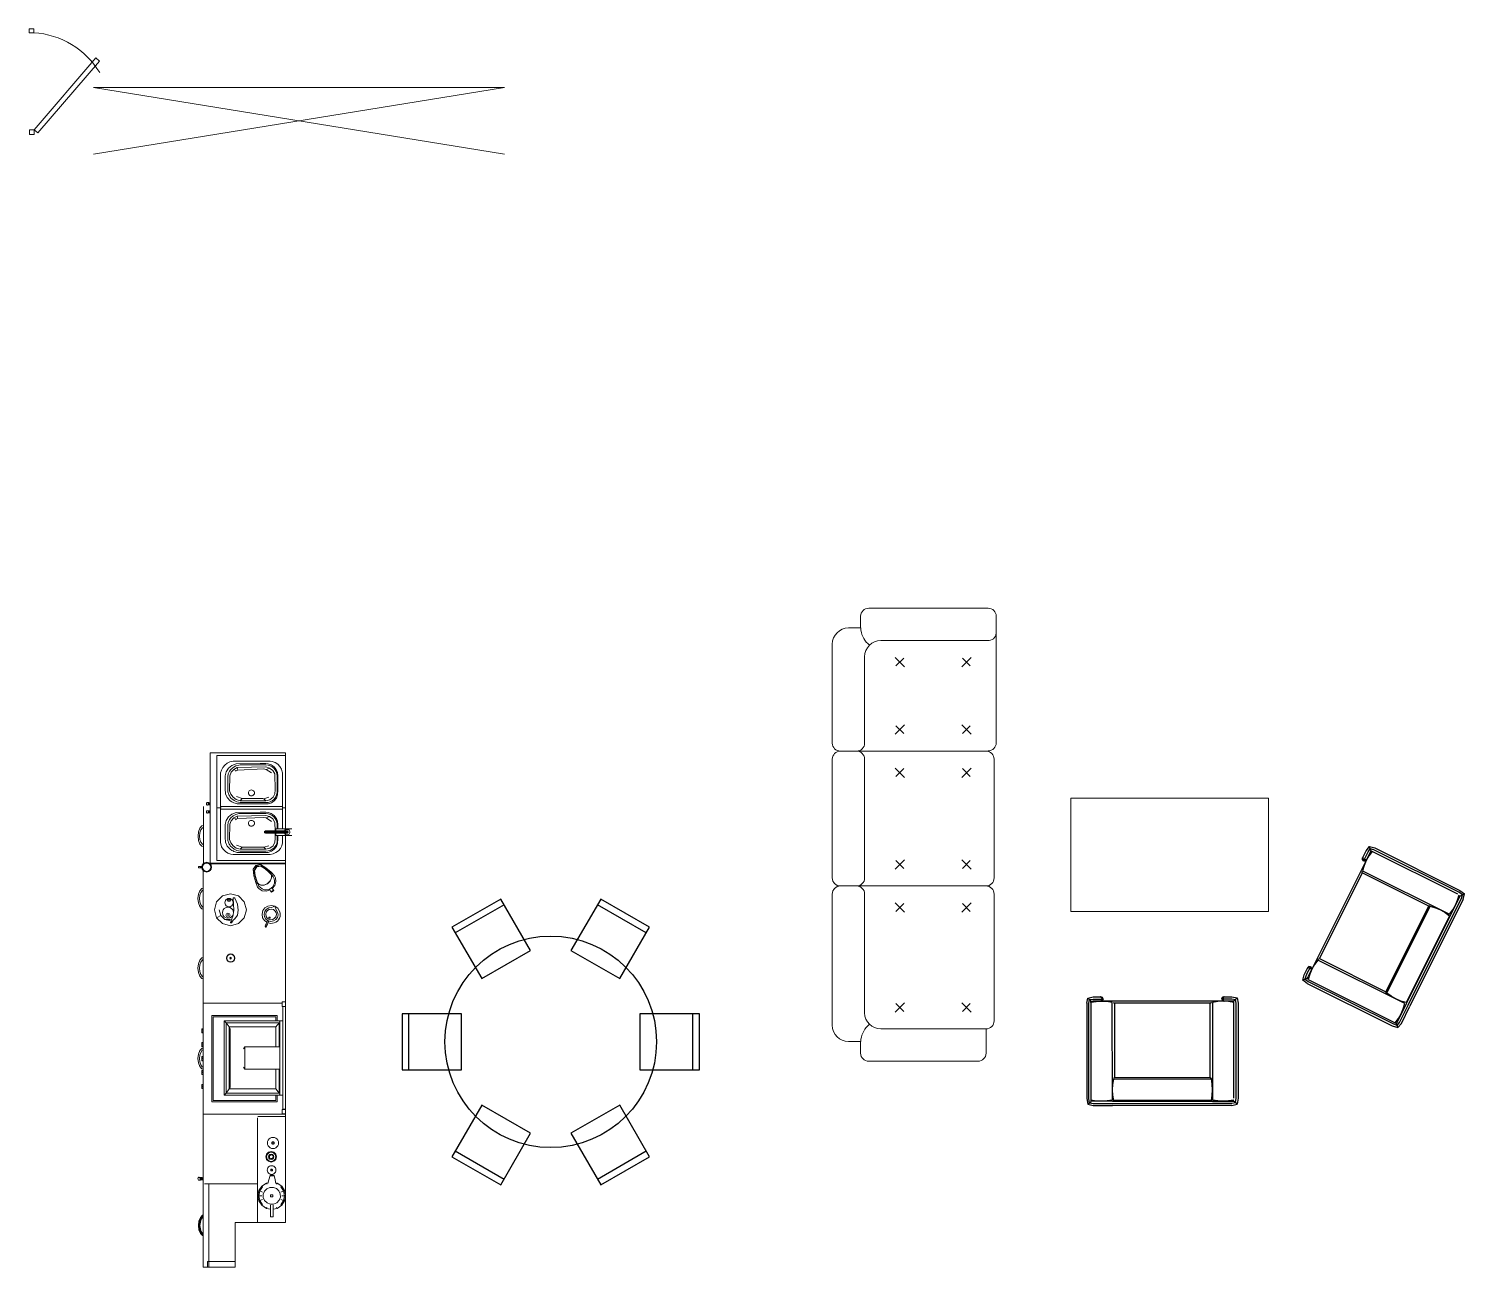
# Model space of a CAD drawing. Header units: millimetres. Extents: x 653176 to 972033, y 753746 to 925850.
# Drawn here: x 782993 to 793867, y 762499 to 771867 of the extents above; entities that cross this region are included whole.
import ezdxf

# ---------------------------------------------------------------- set-up
doc = ezdxf.new("R2010")
doc.units = ezdxf.units.MM
doc.header["$LTSCALE"] = 10
doc.linetypes.add('ELGO_LTYPE0', pattern=[0])
doc.layers.get('0').update_dxf_attribs({"color": 65, "lineweight": 25})
for name, color, linetype, lineweight in [('!обводка помещений', 10, 'Continuous', 20), ('двери', 202, 'Continuous', 9), ('МЕБ', 255, 'Continuous', 20)]:
    doc.layers.add(name, color=color, linetype=linetype, lineweight=lineweight)
doc.layers.add('Mebel', color=7, linetype='Continuous')
doc.layers.add('ме', color=7, linetype='Continuous', lineweight=15, true_color=0x01512b)

# ---------------------------------------------------------------- blocks, each defined once
blk = doc.blocks.new('m_131')
at = {"layer": '!обводка помещений', "lineweight": 13}
for p, q in [((-622, 4097), (-622, 3466)), ((-580, 4097), (-622, 4097)), ((-591, 4097), (-591, 4055)), ((-380, 4097), (-591, 4097)), ((-591, 4055), (-380, 4055)), ((-580, 3466), (-580, 4097)), ((-655, 3814), (-658, 3781)), ((-644, 3841), (-655, 3814)), ((-649, 3810), (-653, 3781)), ((-652, 3812), (-642, 3838)), ((-650, 3781), (-647, 3808)), ((-641, 3835), (-649, 3810)), ((-649, 3810), (-647, 3808)), ((-647, 3808), (-641, 3835)), ((-647, 3808), (-645, 3807)), ((-644, 3806), (-647, 3781)), ((-629, 3858), (-644, 3841)), ((-644, 3840), (-629, 3857)), ((-642, 3838), (-644, 3840)), ((-637, 3828), (-644, 3806)), ((-642, 3838), (-628, 3855)), ((-641, 3835), (-642, 3838)), ((-627, 3851), (-641, 3835)), ((-626, 3844), (-637, 3828)), ((-622, 3860), (-629, 3858)), ((-629, 3857), (-622, 3859)), ((-629, 3858), (-629, 3857)), ((-629, 3857), (-628, 3855)), ((-628, 3855), (-622, 3857)), ((-628, 3855), (-627, 3851)), ((-622, 3846), (-626, 3844)), ((-658, 3781), (-655, 3748)), ((-655, 3748), (-644, 3721)), ((-653, 3781), (-649, 3752)), ((-642, 3724), (-652, 3750)), ((-649, 3752), (-641, 3728)), ((-647, 3781), (-644, 3756)), ((-644, 3756), (-637, 3734)), ((-644, 3722), (-642, 3724)), ((-629, 3705), (-644, 3722)), ((-644, 3721), (-629, 3704)), ((-641, 3728), (-642, 3724)), ((-642, 3724), (-628, 3708)), ((-627, 3711), (-641, 3728)), ((-637, 3734), (-626, 3719)), ((-629, 3705), (-628, 3708)), ((-622, 3703), (-629, 3705)), ((-629, 3704), (-629, 3705)), ((-629, 3704), (-622, 3702)), ((-628, 3708), (-627, 3711)), ((-628, 3708), (-622, 3706)), ((-626, 3719), (-622, 3717)), ((-211, 3760), (-211, 2968)), ((-94, 3717), (-113, 3717)), ((-113, 3717), (-113, 3629)), ((-94, 3712), (-94, 3717)), ((-94, 3702), (-94, 3712)), ((-94, 3687), (-94, 3702)), ((0, 3760), (0, 205)), ((-209, 3556), (-201, 3596)), ((-201, 3596), (-178, 3629)), ((-201, 3596), (-194, 3593)), ((-194, 3593), (-201, 3556)), ((-173, 3624), (-194, 3593)), ((-194, 3593), (-173, 3584)), ((-178, 3629), (-144, 3652)), ((-178, 3629), (-173, 3624)), ((-168, 3570), (-158, 3593)), ((-158, 3593), (-139, 3611)), ((-144, 3652), (-113, 3658)), ((-144, 3652), (-141, 3644)), ((-139, 3611), (-115, 3620)), ((-115, 3620), (-90, 3619)), ((-94, 3669), (-94, 3687)), ((-94, 3651), (-94, 3669)), ((-94, 3658), (-64, 3652)), ((-94, 3641), (-94, 3651)), ((-94, 3636), (-94, 3641)), ((-94, 3629), (-94, 3636)), ((-90, 3619), (-66, 3609)), ((-64, 3652), (-67, 3644)), ((-66, 3609), (-48, 3591)), ((-64, 3652), (-29, 3629)), ((-48, 3591), (-39, 3568)), ((-29, 3629), (-35, 3624)), ((-35, 3624), (-14, 3593)), ((-14, 3593), (-35, 3584)), ((-29, 3629), (-7, 3596)), ((-7, 3596), (-14, 3593)), ((-14, 3593), (-7, 3556)), ((-7, 3596), (0, 3563)), ((-209, 3556), (-201, 3517)), ((-201, 3556), (-209, 3556)), ((-201, 3556), (-178, 3556)), ((-194, 3520), (-201, 3556)), ((-201, 3517), (-194, 3520)), ((-201, 3517), (-178, 3484)), ((-194, 3520), (-173, 3529)), ((-173, 3489), (-194, 3520)), ((-178, 3484), (-173, 3489)), ((-178, 3484), (-144, 3461)), ((-169, 3545), (-168, 3570)), ((-159, 3522), (-169, 3545)), ((-142, 3504), (-159, 3522)), ((-118, 3494), (-142, 3504)), ((-92, 3493), (-118, 3494)), ((-97, 3565), (-113, 3565)), ((-113, 3565), (-113, 3550)), ((-113, 3550), (-97, 3550)), ((-97, 3550), (-97, 3565)), ((-69, 3502), (-92, 3493)), ((-50, 3520), (-69, 3502)), ((-64, 3461), (-29, 3484)), ((-40, 3543), (-50, 3520)), ((-39, 3568), (-40, 3543)), ((-14, 3520), (-35, 3529)), ((-35, 3489), (-14, 3520)), ((-29, 3484), (-35, 3489)), ((-7, 3556), (-29, 3556)), ((-29, 3484), (-7, 3517)), ((-14, 3520), (-7, 3556)), ((-7, 3517), (-14, 3520)), ((-7, 3556), (0, 3556)), ((-7, 3517), (0, 3550)), ((-662, 3428), (-661, 3434)), ((-661, 3422), (-662, 3428)), ((-661, 3434), (-659, 3438)), ((-659, 3418), (-661, 3422)), ((-659, 3438), (-656, 3439)), ((-656, 3416), (-659, 3418)), ((-656, 3439), (-653, 3439)), ((-646, 3437), (-656, 3438)), ((-656, 3418), (-646, 3419)), ((-653, 3417), (-656, 3416)), ((-653, 3439), (-644, 3438)), ((-644, 3418), (-653, 3417)), ((-633, 3428), (-648, 3428)), ((-647, 3433), (-646, 3437)), ((-632, 3432), (-647, 3433)), ((-647, 3423), (-632, 3424)), ((-646, 3419), (-647, 3423)), ((-644, 3438), (-646, 3437)), ((-646, 3437), (-632, 3436)), ((-632, 3420), (-646, 3419)), ((-646, 3419), (-644, 3418)), ((-644, 3438), (-631, 3437)), ((-644, 3418), (-631, 3419)), ((-633, 3428), (-632, 3432)), ((-622, 3428), (-633, 3428)), ((-632, 3424), (-633, 3428)), ((-631, 3437), (-632, 3436)), ((-632, 3436), (-622, 3434)), ((-632, 3436), (-632, 3432)), ((-632, 3432), (-622, 3432)), ((-622, 3424), (-632, 3424)), ((-632, 3424), (-632, 3420)), ((-632, 3420), (-622, 3421)), ((-631, 3419), (-632, 3420)), ((-631, 3437), (-622, 3435)), ((-631, 3419), (-622, 3420)), ((-622, 3466), (-622, 2940)), ((-613, 3467), (-215, 3467)), ((-590, 3466), (-215, 3466)), ((-215, 3466), (-542, 3466)), ((-542, 3466), (-542, 3466)), ((-144, 3461), (-141, 3468)), ((-144, 3461), (-131, 3459)), ((-137, 3371), (-133, 3379)), ((-133, 3465), (-126, 3436)), ((-133, 3379), (-128, 3385)), ((-128, 3385), (-122, 3390)), ((-126, 3436), (-117, 3403)), ((-122, 3390), (-114, 3394)), ((-114, 3406), (-117, 3403)), ((-117, 3403), (-115, 3401)), ((-115, 3401), (-108, 3399)), ((-106, 3407), (-114, 3406)), ((-114, 3394), (-105, 3395)), ((-108, 3399), (-99, 3399)), ((-97, 3407), (-106, 3407)), ((-105, 3395), (-96, 3394)), ((-99, 3399), (-91, 3400)), ((-89, 3405), (-97, 3407)), ((-96, 3394), (-88, 3390)), ((-91, 3400), (-87, 3403)), ((-87, 3403), (-89, 3405)), ((-88, 3390), (-82, 3385)), ((-87, 3403), (-79, 3435)), ((-82, 3385), (-76, 3379)), ((-79, 3435), (-72, 3465)), ((-76, 3379), (-73, 3371)), ((-73, 3459), (-64, 3461)), ((-64, 3461), (-67, 3468)), ((-149, 3262), (-143, 3282)), ((-143, 3242), (-149, 3262)), ((-144, 3262), (-139, 3280)), ((-139, 3244), (-144, 3262)), ((-143, 3282), (-129, 3296)), ((-139, 3280), (-126, 3293)), ((-138, 3362), (-137, 3371)), ((-137, 3353), (-138, 3362)), ((-133, 3345), (-137, 3353)), ((-128, 3339), (-133, 3345)), ((-129, 3296), (-109, 3302)), ((-122, 3333), (-128, 3339)), ((-128, 3262), (-125, 3272)), ((-125, 3252), (-128, 3262)), ((-126, 3293), (-108, 3298)), ((-125, 3272), (-118, 3279)), ((-114, 3330), (-122, 3333)), ((-118, 3272), (-122, 3264)), ((-122, 3264), (-120, 3255)), ((-118, 3279), (-108, 3282)), ((-111, 3276), (-118, 3272)), ((-105, 3329), (-114, 3330)), ((-112, 3364), (-111, 3366)), ((-112, 3362), (-111, 3364)), ((-112, 3362), (-112, 3364)), ((-111, 3360), (-112, 3362)), ((-112, 3360), (-112, 3362)), ((-111, 3358), (-112, 3360)), ((-111, 3365), (-110, 3367)), ((-111, 3366), (-110, 3367)), ((-111, 3364), (-111, 3365)), ((-111, 3362), (-110, 3364)), ((-110, 3361), (-111, 3362)), ((-111, 3358), (-111, 3360)), ((-110, 3357), (-111, 3358)), ((-110, 3357), (-111, 3358)), ((-102, 3275), (-111, 3276)), ((-110, 3367), (-108, 3368)), ((-110, 3367), (-109, 3368)), ((-110, 3365), (-109, 3366)), ((-110, 3364), (-110, 3365)), ((-110, 3359), (-110, 3361)), ((-109, 3358), (-110, 3359)), ((-108, 3356), (-110, 3357)), ((-109, 3356), (-110, 3357)), ((-109, 3368), (-107, 3369)), ((-109, 3366), (-108, 3367)), ((-108, 3357), (-109, 3358)), ((-107, 3355), (-109, 3356)), ((-108, 3302), (-109, 3301)), ((-109, 3302), (-109, 3301)), ((-108, 3367), (-106, 3368)), ((-108, 3368), (-107, 3368)), ((-106, 3357), (-108, 3357)), ((-107, 3355), (-108, 3356)), ((-88, 3296), (-108, 3302)), ((-108, 3298), (-90, 3293)), ((-108, 3282), (-98, 3279)), ((-107, 3368), (-105, 3369)), ((-107, 3369), (-105, 3369)), ((-105, 3355), (-107, 3355)), ((-105, 3355), (-107, 3355)), ((-106, 3368), (-105, 3368)), ((-105, 3357), (-106, 3357)), ((-105, 3369), (-103, 3368)), ((-105, 3369), (-103, 3369)), ((-105, 3368), (-104, 3368)), ((-104, 3357), (-105, 3357)), ((-103, 3355), (-105, 3355)), ((-103, 3355), (-105, 3355)), ((-96, 3330), (-105, 3329)), ((-104, 3368), (-102, 3367)), ((-102, 3357), (-104, 3357)), ((-103, 3369), (-101, 3368)), ((-103, 3368), (-102, 3368)), ((-102, 3356), (-103, 3355)), ((-101, 3356), (-103, 3355)), ((-102, 3368), (-100, 3367)), ((-102, 3367), (-101, 3366)), ((-101, 3358), (-102, 3357)), ((-100, 3357), (-102, 3356)), ((-96, 3269), (-102, 3275)), ((-101, 3368), (-100, 3367)), ((-101, 3366), (-100, 3365)), ((-100, 3359), (-101, 3358)), ((-100, 3357), (-101, 3356)), ((-100, 3367), (-99, 3365)), ((-100, 3367), (-99, 3366)), ((-100, 3365), (-100, 3364)), ((-100, 3364), (-99, 3362)), ((-99, 3362), (-100, 3361)), ((-100, 3361), (-100, 3359)), ((-99, 3358), (-100, 3357)), ((-99, 3358), (-100, 3357)), ((-99, 3366), (-98, 3364)), ((-99, 3365), (-98, 3364)), ((-98, 3360), (-99, 3358)), ((-98, 3360), (-99, 3358)), ((-98, 3364), (-98, 3362)), ((-98, 3364), (-98, 3362)), ((-98, 3362), (-98, 3360)), ((-98, 3362), (-98, 3360)), ((-98, 3279), (-91, 3272)), ((-88, 3333), (-96, 3330)), ((-94, 3261), (-96, 3269)), ((-91, 3272), (-88, 3262)), ((-88, 3262), (-91, 3252)), ((-90, 3293), (-77, 3280)), ((-82, 3339), (-88, 3333)), ((-74, 3282), (-88, 3296)), ((-76, 3345), (-82, 3339)), ((-77, 3280), (-72, 3262)), ((-72, 3262), (-77, 3244)), ((-73, 3353), (-76, 3345)), ((-68, 3262), (-74, 3282)), ((-74, 3242), (-68, 3262)), ((-73, 3371), (-72, 3362)), ((-72, 3362), (-73, 3353)), ((-129, 3228), (-143, 3242)), ((-126, 3231), (-139, 3244)), ((-137, 3157), (-135, 3168)), ((-135, 3146), (-137, 3157)), ((-135, 3168), (-131, 3178)), ((-131, 3178), (-124, 3187)), ((-109, 3222), (-129, 3228)), ((-108, 3226), (-126, 3231)), ((-118, 3245), (-125, 3252)), ((-124, 3187), (-116, 3193)), ((-120, 3255), (-114, 3249)), ((-108, 3242), (-118, 3245)), ((-116, 3193), (-106, 3198)), ((-114, 3249), (-105, 3248)), ((-109, 3223), (-108, 3222)), ((-109, 3223), (-109, 3222)), ((-98, 3245), (-108, 3242)), ((-90, 3231), (-108, 3226)), ((-108, 3222), (-88, 3228)), ((-106, 3198), (-95, 3199)), ((-105, 3248), (-97, 3253)), ((-104, 3159), (-103, 3162)), ((-104, 3157), (-104, 3159)), ((-104, 3155), (-104, 3157)), ((-103, 3152), (-104, 3155)), ((-103, 3162), (-101, 3164)), ((-103, 3159), (-102, 3161)), ((-103, 3157), (-103, 3159)), ((-103, 3155), (-103, 3157)), ((-102, 3153), (-103, 3155)), ((-102, 3161), (-101, 3163)), ((-102, 3157), (-101, 3159)), ((-101, 3156), (-102, 3157)), ((-101, 3164), (-99, 3165)), ((-101, 3163), (-99, 3164)), ((-101, 3161), (-100, 3162)), ((-101, 3159), (-101, 3161)), ((-101, 3154), (-101, 3156)), ((-100, 3152), (-101, 3154)), ((-100, 3162), (-98, 3164)), ((-99, 3165), (-97, 3166)), ((-99, 3164), (-97, 3165)), ((-91, 3252), (-98, 3245)), ((-98, 3164), (-97, 3164)), ((-97, 3253), (-94, 3261)), ((-97, 3165), (-95, 3166)), ((-97, 3166), (-95, 3166)), ((-97, 3164), (-95, 3164)), ((-95, 3199), (-83, 3198)), ((-95, 3166), (-92, 3165)), ((-95, 3166), (-92, 3166)), ((-95, 3164), (-93, 3164)), ((-93, 3164), (-91, 3164)), ((-92, 3166), (-90, 3165)), ((-92, 3165), (-90, 3164)), ((-91, 3164), (-90, 3162)), ((-77, 3244), (-90, 3231)), ((-90, 3165), (-88, 3164)), ((-90, 3164), (-89, 3163)), ((-90, 3162), (-89, 3161)), ((-89, 3154), (-90, 3152)), ((-89, 3163), (-87, 3161)), ((-89, 3161), (-88, 3159)), ((-88, 3156), (-89, 3154)), ((-88, 3228), (-74, 3242)), ((-88, 3164), (-87, 3162)), ((-88, 3159), (-88, 3157)), ((-88, 3157), (-88, 3156)), ((-87, 3162), (-86, 3159)), ((-87, 3161), (-86, 3159)), ((-86, 3155), (-87, 3153)), ((-86, 3155), (-87, 3152)), ((-86, 3159), (-86, 3157)), ((-86, 3159), (-85, 3157)), ((-86, 3157), (-86, 3155)), ((-85, 3157), (-86, 3155)), ((-83, 3198), (-73, 3193)), ((-73, 3193), (-65, 3187)), ((-65, 3187), (-58, 3178)), ((-58, 3178), (-54, 3168)), ((-54, 3168), (-53, 3157)), ((-53, 3157), (-54, 3146)), ((-131, 3136), (-135, 3146)), ((-124, 3127), (-131, 3136)), ((-116, 3121), (-124, 3127)), ((-106, 3117), (-116, 3121)), ((-95, 3115), (-106, 3117)), ((-101, 3150), (-103, 3152)), ((-101, 3151), (-102, 3153)), ((-99, 3150), (-101, 3151)), ((-99, 3149), (-101, 3150)), ((-98, 3151), (-100, 3152)), ((-97, 3149), (-99, 3150)), ((-97, 3148), (-99, 3149)), ((-97, 3151), (-98, 3151)), ((-95, 3150), (-97, 3151)), ((-95, 3148), (-97, 3149)), ((-95, 3148), (-97, 3148)), ((-93, 3151), (-95, 3150)), ((-92, 3149), (-95, 3148)), ((-92, 3148), (-95, 3148)), ((-83, 3117), (-95, 3115)), ((-91, 3151), (-93, 3151)), ((-90, 3150), (-92, 3149)), ((-90, 3149), (-92, 3148)), ((-90, 3152), (-91, 3151)), ((-89, 3151), (-90, 3150)), ((-88, 3150), (-90, 3149)), ((-87, 3153), (-89, 3151)), ((-87, 3152), (-88, 3150)), ((-73, 3121), (-83, 3117)), ((-65, 3127), (-73, 3121)), ((-58, 3136), (-65, 3127)), ((-54, 3146), (-58, 3136)), ((-622, 2940), (-617, 2940)), ((-622, 2940), (-622, 2940)), ((-622, 2940), (-622, 2098)), ((-617, 2940), (0, 2940)), ((-209, 2958), (0, 2958)), ((0, 2936), (-24, 2936)), ((-24, 2936), (-24, 2903)), ((-63, 2845), (-558, 2845)), ((-558, 2845), (-558, 2193)), ((-74, 2835), (-547, 2835)), ((-547, 2835), (-547, 2203)), ((-74, 2795), (-74, 2835)), ((-63, 2795), (-63, 2845)), ((-24, 2903), (0, 2903)), ((-4, 2902), (-20, 2902)), ((-20, 2902), (-20, 2124)), ((-622, 2745), (-634, 2745)), ((-634, 2745), (-634, 2714)), ((-634, 2741), (-622, 2741)), ((-634, 2730), (-622, 2730)), ((-634, 2719), (-622, 2719)), ((-463, 2795), (-43, 2795)), ((-449, 2781), (-463, 2795)), ((-463, 2795), (-463, 2234)), ((-48, 2781), (-449, 2781)), ((-449, 2781), (-425, 2749)), ((-449, 2248), (-449, 2781)), ((-425, 2749), (-72, 2749)), ((-419, 2736), (-425, 2749)), ((-425, 2749), (-425, 2280)), ((-419, 2293), (-419, 2736)), ((-72, 2749), (-48, 2781)), ((-72, 2749), (-72, 2599)), ((-47, 2784), (-48, 2781)), ((-48, 2781), (-48, 2599)), ((-44, 2795), (-47, 2791)), ((-44, 2234), (-44, 2795)), ((-44, 2795), (-20, 2795)), ((-634, 2714), (-622, 2714)), ((-622, 2640), (-634, 2640)), ((-634, 2640), (-634, 2609)), ((-634, 2636), (-622, 2636)), ((-634, 2624), (-622, 2624)), ((-634, 2613), (-622, 2613)), ((-662, 2519), (-658, 2552)), ((-658, 2486), (-662, 2519)), ((-658, 2552), (-648, 2579)), ((-651, 2519), (-648, 2544)), ((-648, 2494), (-651, 2519)), ((-648, 2579), (-633, 2596)), ((-648, 2544), (-641, 2566)), ((-641, 2566), (-630, 2582)), ((-634, 2609), (-622, 2609)), ((-622, 2535), (-634, 2535)), ((-634, 2535), (-634, 2503)), ((-634, 2530), (-622, 2530)), ((-634, 2519), (-622, 2519)), ((-634, 2508), (-622, 2508)), ((-634, 2503), (-622, 2503)), ((-633, 2596), (-622, 2599)), ((-630, 2582), (-622, 2585)), ((-317, 2585), (-307, 2599)), ((-307, 2599), (-44, 2599)), ((-307, 2599), (-307, 2430)), ((-44, 2599), (-44, 2430)), ((-648, 2459), (-658, 2486)), ((-641, 2472), (-648, 2494)), ((-633, 2442), (-648, 2459)), ((-630, 2456), (-641, 2472)), ((-622, 2430), (-634, 2430)), ((-634, 2430), (-634, 2398)), ((-634, 2425), (-622, 2425)), ((-634, 2414), (-622, 2414)), ((-634, 2403), (-622, 2403)), ((-634, 2398), (-622, 2398)), ((-633, 2442), (-622, 2439)), ((-622, 2453), (-630, 2456)), ((-307, 2430), (-317, 2444)), ((-44, 2430), (-307, 2430)), ((-72, 2430), (-72, 2280)), ((-48, 2430), (-48, 2248)), ((-622, 2324), (-634, 2324)), ((-634, 2324), (-634, 2293)), ((-634, 2320), (-622, 2320)), ((-634, 2309), (-622, 2309)), ((-634, 2298), (-622, 2298)), ((-634, 2293), (-622, 2293)), ((-425, 2280), (-419, 2293)), ((-558, 2193), (-63, 2193)), ((-547, 2203), (-74, 2203)), ((-463, 2234), (-449, 2248)), ((-44, 2234), (-463, 2234)), ((-463, 2234), (-145, 2234)), ((-425, 2280), (-449, 2248)), ((-449, 2248), (-48, 2248)), ((-72, 2280), (-425, 2280)), ((-74, 2203), (-74, 2234)), ((-48, 2248), (-72, 2280)), ((-63, 2193), (-63, 2234)), ((-48, 2248), (-47, 2245)), ((-47, 2238), (-44, 2234)), ((-20, 2234), (-44, 2234)), ((-617, 2099), (-622, 2099)), ((-622, 2099), (-622, 1097)), ((-622, 2098), (-622, 2098)), ((-617, 2099), (-24, 2099)), ((0, 2124), (-24, 2124)), ((-24, 2124), (-24, 2090)), ((-24, 2090), (0, 2090)), ((-662, 1835), (-658, 1868)), ((-658, 1868), (-648, 1896)), ((-650, 1835), (-648, 1861)), ((-648, 1896), (-632, 1913)), ((-648, 1861), (-640, 1882)), ((-640, 1882), (-629, 1898)), ((-632, 1913), (-622, 1915)), ((-629, 1898), (-622, 1902)), ((-658, 1803), (-662, 1835)), ((-648, 1775), (-658, 1803)), ((-648, 1810), (-650, 1835)), ((-640, 1789), (-648, 1810)), ((-632, 1758), (-648, 1775)), ((-629, 1773), (-640, 1789)), ((-632, 1758), (-622, 1756)), ((-622, 1769), (-629, 1773)), ((-447, 1759), (-444, 1771)), ((-444, 1747), (-447, 1759)), ((-444, 1771), (-437, 1781)), ((-444, 1759), (-442, 1770)), ((-442, 1748), (-444, 1759)), ((-437, 1736), (-444, 1747)), ((-435, 1779), (-442, 1770)), ((-435, 1738), (-442, 1748)), ((-437, 1781), (-427, 1788)), ((-426, 1786), (-435, 1779)), ((-427, 1788), (-415, 1790)), ((-415, 1788), (-426, 1786)), ((-415, 1759), (-422, 1762)), ((-422, 1756), (-415, 1759)), ((-422, 1759), (-415, 1759)), ((-415, 1759), (-420, 1764)), ((-420, 1754), (-415, 1759)), ((-415, 1759), (-418, 1766)), ((-418, 1752), (-415, 1759)), ((-415, 1790), (-403, 1788)), ((-404, 1786), (-415, 1788)), ((-412, 1766), (-415, 1759)), ((-415, 1759), (-415, 1766)), ((-415, 1759), (-410, 1764)), ((-408, 1762), (-415, 1759)), ((-415, 1759), (-408, 1759)), ((-415, 1759), (-408, 1756)), ((-415, 1759), (-410, 1754)), ((-415, 1759), (-412, 1752)), ((-415, 1759), (-415, 1751)), ((-394, 1779), (-404, 1786)), ((-403, 1788), (-393, 1781)), ((-394, 1779), (-388, 1770)), ((-388, 1748), (-394, 1738)), ((-393, 1781), (-386, 1771)), ((-386, 1747), (-393, 1736)), ((-386, 1759), (-388, 1770)), ((-386, 1759), (-388, 1748)), ((-386, 1771), (-383, 1759)), ((-383, 1759), (-386, 1747)), ((-427, 1730), (-437, 1736)), ((-426, 1732), (-435, 1738)), ((-415, 1727), (-427, 1730)), ((-415, 1730), (-426, 1732)), ((-404, 1732), (-415, 1730)), ((-403, 1730), (-415, 1727)), ((-394, 1738), (-404, 1732)), ((-393, 1736), (-403, 1730)), ((-155, 1521), (-152, 1524)), ((-152, 1524), (-148, 1524)), ((-148, 1524), (-145, 1522)), ((-538, 1393), (-521, 1453)), ((-537, 1393), (-521, 1453)), ((-521, 1453), (-477, 1498)), ((-521, 1453), (-477, 1498)), ((-517, 1451), (-490, 1436)), ((-490, 1436), (-502, 1393)), ((-490, 1436), (-459, 1467)), ((-477, 1498), (-417, 1514)), ((-477, 1498), (-417, 1514)), ((-477, 1415), (-474, 1429)), ((-474, 1401), (-477, 1415)), ((-474, 1429), (-471, 1436)), ((-471, 1436), (-463, 1447)), ((-463, 1447), (-450, 1454)), ((-459, 1467), (-417, 1478)), ((-459, 1467), (-417, 1468)), ((-451, 1434), (-450, 1439)), ((-450, 1429), (-451, 1434)), ((-450, 1454), (-435, 1457)), ((-450, 1439), (-446, 1444)), ((-446, 1424), (-450, 1429)), ((-446, 1444), (-441, 1447)), ((-441, 1421), (-446, 1424)), ((-441, 1447), (-435, 1448)), ((-435, 1420), (-441, 1421)), ((-437, 1435), (-438, 1433)), ((-438, 1433), (-437, 1431)), ((-438, 1433), (-438, 1432)), ((-435, 1436), (-437, 1435)), ((-437, 1431), (-435, 1430)), ((-437, 1431), (-437, 1430)), ((-435, 1457), (-420, 1454)), ((-435, 1448), (-429, 1447)), ((-433, 1435), (-435, 1436)), ((-435, 1430), (-433, 1431)), ((-435, 1430), (-435, 1430)), ((-429, 1421), (-435, 1420)), ((-432, 1433), (-433, 1435)), ((-433, 1431), (-432, 1433)), ((-433, 1431), (-433, 1430)), ((-432, 1433), (-432, 1432)), ((-429, 1447), (-424, 1444)), ((-424, 1424), (-429, 1421)), ((-424, 1444), (-420, 1439)), ((-420, 1429), (-424, 1424)), ((-420, 1454), (-408, 1447)), ((-420, 1439), (-419, 1434)), ((-419, 1434), (-420, 1429)), ((-417, 1514), (-356, 1498)), ((-417, 1514), (-356, 1498)), ((-415, 1491), (-414, 1491)), ((-414, 1491), (-415, 1491)), ((-415, 1491), (-415, 1489)), ((-415, 1490), (-415, 1491)), ((-415, 1490), (-415, 1490)), ((-415, 1490), (-415, 1489)), ((-415, 1489), (-414, 1490)), ((-415, 1489), (-414, 1488)), ((-414, 1488), (-415, 1489)), ((-415, 1489), (-414, 1488)), ((-415, 1489), (-414, 1489)), ((-414, 1491), (-412, 1491)), ((-414, 1491), (-414, 1490)), ((-414, 1491), (-414, 1491)), ((-414, 1491), (-414, 1491)), ((-414, 1491), (-414, 1491)), ((-414, 1490), (-414, 1491)), ((-412, 1491), (-414, 1491)), ((-414, 1491), (-412, 1491)), ((-414, 1491), (-414, 1491)), ((-414, 1490), (-414, 1491)), ((-414, 1490), (-414, 1490)), ((-414, 1490), (-414, 1488)), ((-414, 1490), (-414, 1490)), ((-413, 1488), (-414, 1488)), ((-414, 1488), (-413, 1488)), ((-414, 1488), (-406, 1463)), ((-414, 1488), (-414, 1488)), ((-414, 1488), (-414, 1488)), ((-414, 1488), (-414, 1488)), ((-414, 1486), (-412, 1486)), ((-412, 1491), (-413, 1491)), ((-412, 1491), (-413, 1491)), ((-413, 1488), (-413, 1488)), ((-411, 1491), (-412, 1491)), ((-412, 1491), (-411, 1491)), ((-411, 1491), (-412, 1491)), ((-412, 1491), (-411, 1491)), ((-412, 1491), (-411, 1491)), ((-412, 1491), (-412, 1491)), ((-412, 1491), (-412, 1491)), ((-410, 1491), (-411, 1491)), ((-411, 1491), (-410, 1491)), ((-410, 1491), (-409, 1491)), ((-410, 1491), (-410, 1491)), ((-410, 1490), (-409, 1490)), ((-410, 1490), (-410, 1490)), ((-409, 1491), (-407, 1490)), ((-407, 1490), (-408, 1490)), ((-407, 1490), (-408, 1490)), ((-408, 1447), (-399, 1436)), ((-407, 1490), (-407, 1489)), ((-406, 1488), (-407, 1490)), ((-407, 1490), (-406, 1488)), ((-407, 1490), (-407, 1490)), ((-407, 1490), (-407, 1490)), ((-406, 1488), (-396, 1471)), ((-406, 1488), (-406, 1488)), ((-406, 1488), (-406, 1488)), ((-406, 1488), (-406, 1488)), ((-406, 1488), (-406, 1488)), ((-406, 1463), (-396, 1433)), ((-399, 1436), (-396, 1429)), ((-397, 1470), (-396, 1471)), ((-396, 1471), (-384, 1463)), ((-396, 1433), (-395, 1425)), ((-396, 1429), (-393, 1415)), ((-393, 1415), (-396, 1401)), ((-384, 1463), (-388, 1463)), ((-384, 1463), (-363, 1433)), ((-363, 1433), (-357, 1397)), ((-356, 1498), (-312, 1453)), ((-356, 1498), (-312, 1453)), ((-312, 1453), (-296, 1393)), ((-312, 1453), (-296, 1393)), ((-177, 1426), (-173, 1453)), ((-171, 1400), (-177, 1426)), ((-173, 1453), (-159, 1475)), ((-162, 1427), (-158, 1447)), ((-157, 1407), (-162, 1427)), ((-159, 1475), (-141, 1488)), ((-158, 1447), (-148, 1465)), ((-155, 1521), (-155, 1517)), ((-155, 1517), (-135, 1474)), ((-155, 1517), (-154, 1515)), ((-155, 1517), (-155, 1517)), ((-151, 1509), (-141, 1486)), ((-149, 1427), (-147, 1443)), ((-145, 1412), (-149, 1427)), ((-148, 1465), (-131, 1477)), ((-147, 1443), (-138, 1456)), ((-145, 1522), (-143, 1517)), ((-145, 1520), (-141, 1513)), ((-143, 1517), (-125, 1478)), ((-140, 1510), (-136, 1501)), ((-138, 1456), (-126, 1465)), ((-132, 1492), (-112, 1497)), ((-131, 1477), (-111, 1481)), ((-126, 1465), (-111, 1469)), ((-122, 1457), (-125, 1455)), ((-125, 1455), (-125, 1450)), ((-125, 1450), (-122, 1448)), ((-118, 1458), (-122, 1457)), ((-122, 1448), (-118, 1448)), ((-115, 1455), (-118, 1458)), ((-118, 1448), (-115, 1451)), ((-115, 1451), (-115, 1455)), ((-112, 1497), (-85, 1493)), ((-111, 1481), (-91, 1478)), ((-111, 1469), (-95, 1466)), ((-95, 1466), (-82, 1458)), ((-91, 1478), (-73, 1467)), ((-82, 1458), (-73, 1446)), ((-71, 1415), (-80, 1402)), ((-73, 1467), (-61, 1451)), ((-73, 1446), (-69, 1430)), ((-69, 1430), (-71, 1415)), ((-61, 1451), (-56, 1431)), ((-56, 1431), (-60, 1411)), ((-662, 1309), (-658, 1342)), ((-658, 1276), (-662, 1309)), ((-658, 1342), (-648, 1369)), ((-650, 1309), (-648, 1334)), ((-648, 1284), (-650, 1309)), ((-648, 1369), (-632, 1387)), ((-648, 1334), (-640, 1356)), ((-640, 1356), (-629, 1372)), ((-632, 1387), (-622, 1389)), ((-629, 1372), (-622, 1376)), ((-521, 1332), (-538, 1393)), ((-521, 1332), (-537, 1393)), ((-477, 1288), (-521, 1332)), ((-477, 1288), (-521, 1332)), ((-471, 1394), (-474, 1401)), ((-463, 1383), (-471, 1394)), ((-450, 1376), (-463, 1383)), ((-459, 1340), (-457, 1349)), ((-457, 1330), (-459, 1340)), ((-457, 1349), (-454, 1356)), ((-454, 1323), (-457, 1330)), ((-454, 1356), (-448, 1364)), ((-448, 1316), (-454, 1323)), ((-435, 1373), (-450, 1376)), ((-448, 1364), (-443, 1367)), ((-443, 1313), (-448, 1316)), ((-443, 1367), (-436, 1370)), ((-436, 1309), (-443, 1313)), ((-439, 1320), (-438, 1324)), ((-438, 1317), (-439, 1320)), ((-438, 1324), (-436, 1327)), ((-436, 1314), (-438, 1317)), ((-436, 1370), (-427, 1372)), ((-436, 1327), (-432, 1329)), ((-432, 1312), (-436, 1314)), ((-427, 1308), (-436, 1309)), ((-420, 1376), (-435, 1373)), ((-432, 1329), (-427, 1329)), ((-427, 1311), (-432, 1312)), ((-428, 1321), (-429, 1322)), ((-429, 1312), (-428, 1315)), ((-428, 1313), (-429, 1312)), ((-429, 1312), (-428, 1312)), ((-428, 1323), (-428, 1321)), ((-428, 1321), (-428, 1319)), ((-428, 1319), (-428, 1321)), ((-428, 1319), (-428, 1317)), ((-428, 1317), (-428, 1319)), ((-428, 1317), (-428, 1315)), ((-428, 1315), (-428, 1317)), ((-428, 1315), (-428, 1313)), ((-428, 1313), (-427, 1313)), ((-428, 1312), (-427, 1312)), ((-427, 1372), (-418, 1370)), ((-427, 1329), (-422, 1329)), ((-427, 1313), (-427, 1323)), ((-427, 1313), (-426, 1313)), ((-427, 1312), (-426, 1312)), ((-422, 1312), (-427, 1311)), ((-418, 1309), (-427, 1308)), ((-426, 1321), (-426, 1323)), ((-426, 1321), (-425, 1322)), ((-426, 1319), (-426, 1321)), ((-426, 1319), (-426, 1321)), ((-426, 1317), (-426, 1319)), ((-426, 1317), (-426, 1319)), ((-426, 1315), (-426, 1317)), ((-426, 1315), (-426, 1317)), ((-426, 1313), (-426, 1315)), ((-425, 1312), (-426, 1315)), ((-426, 1313), (-425, 1312)), ((-426, 1312), (-425, 1312)), ((-422, 1329), (-418, 1327)), ((-418, 1314), (-422, 1312)), ((-408, 1383), (-420, 1376)), ((-418, 1370), (-411, 1367)), ((-418, 1327), (-416, 1324)), ((-416, 1317), (-418, 1314)), ((-411, 1313), (-418, 1309)), ((-416, 1324), (-415, 1320)), ((-415, 1320), (-416, 1317)), ((-411, 1367), (-406, 1364)), ((-406, 1316), (-411, 1313)), ((-399, 1394), (-408, 1383)), ((-406, 1364), (-400, 1356)), ((-400, 1323), (-406, 1316)), ((-400, 1356), (-397, 1349)), ((-397, 1330), (-400, 1323)), ((-396, 1401), (-399, 1394)), ((-397, 1349), (-395, 1340)), ((-395, 1340), (-397, 1330)), ((-391, 1397), (-395, 1306)), ((-395, 1306), (-395, 1304)), ((-395, 1306), (-395, 1306)), ((-395, 1306), (-395, 1306)), ((-395, 1304), (-395, 1306)), ((-393, 1413), (-391, 1397)), ((-364, 1352), (-384, 1306)), ((-384, 1306), (-384, 1306)), ((-384, 1304), (-384, 1306)), ((-357, 1397), (-364, 1352)), ((-312, 1332), (-356, 1288)), ((-312, 1332), (-356, 1288)), ((-296, 1393), (-312, 1332)), ((-296, 1393), (-312, 1332)), ((-156, 1379), (-171, 1400)), ((-145, 1390), (-157, 1407)), ((-133, 1365), (-156, 1379)), ((-136, 1399), (-145, 1412)), ((-127, 1379), (-145, 1390)), ((-123, 1391), (-136, 1399)), ((-106, 1360), (-133, 1365)), ((-107, 1376), (-127, 1379)), ((-108, 1389), (-123, 1391)), ((-92, 1392), (-108, 1389)), ((-80, 1367), (-107, 1376)), ((-80, 1367), (-106, 1360)), ((-80, 1402), (-92, 1392)), ((-70, 1393), (-80, 1367)), ((-59, 1382), (-80, 1367)), ((-60, 1411), (-70, 1393)), ((-45, 1405), (-59, 1382)), ((-648, 1249), (-658, 1276)), ((-640, 1262), (-648, 1284)), ((-632, 1232), (-648, 1249)), ((-629, 1247), (-640, 1262)), ((-632, 1232), (-622, 1229)), ((-622, 1243), (-629, 1247)), ((-417, 1272), (-477, 1288)), ((-417, 1272), (-477, 1288)), ((-356, 1288), (-417, 1272)), ((-356, 1288), (-417, 1272)), ((-395, 1304), (-395, 1303)), ((-394, 1303), (-395, 1303)), ((-395, 1303), (-394, 1303)), ((-395, 1303), (-395, 1303)), ((-394, 1303), (-394, 1303)), ((-394, 1302), (-394, 1303)), ((-394, 1303), (-394, 1302)), ((-394, 1303), (-394, 1303)), ((-394, 1302), (-393, 1302)), ((-394, 1302), (-394, 1302)), ((-393, 1302), (-394, 1302)), ((-393, 1302), (-390, 1302)), ((-392, 1302), (-393, 1302)), ((-393, 1302), (-391, 1302)), ((-393, 1302), (-393, 1302)), ((-393, 1302), (-393, 1302)), ((-393, 1302), (-393, 1302)), ((-390, 1302), (-388, 1303)), ((-388, 1303), (-389, 1303)), ((-387, 1303), (-388, 1303)), ((-387, 1303), (-387, 1303)), ((-386, 1303), (-387, 1303)), ((-386, 1303), (-385, 1304)), ((-385, 1304), (-384, 1304)), ((-385, 1304), (-385, 1304)), ((-385, 1304), (-385, 1304)), ((-385, 1304), (-385, 1304)), ((-224, 1187), (-212, 1222)), ((-204, 1201), (-214, 1191)), ((-212, 1222), (-199, 1235)), ((-211, 1190), (-202, 1199)), ((-208, 1198), (-201, 1214)), ((-208, 1197), (-208, 1198)), ((-186, 1207), (-204, 1201)), ((-202, 1199), (-184, 1206)), ((-201, 1214), (-190, 1226)), ((-199, 1235), (-176, 1249)), ((-190, 1226), (-176, 1236)), ((-162, 1207), (-186, 1207)), ((-184, 1206), (-161, 1206)), ((-176, 1249), (-145, 1253)), ((-176, 1236), (-160, 1242)), ((-135, 1196), (-162, 1207)), ((-161, 1206), (-136, 1195)), ((-160, 1242), (-144, 1243)), ((-145, 1253), (-117, 1243)), ((-144, 1243), (-127, 1240)), ((-115, 1176), (-135, 1196)), ((-127, 1240), (-112, 1233)), ((-110, 1255), (-121, 1237)), ((-121, 1237), (-119, 1236)), ((-112, 1233), (-99, 1222)), ((-107, 1260), (-110, 1255)), ((-110, 1255), (-92, 1244)), ((-89, 1248), (-107, 1260)), ((-104, 1226), (-106, 1227)), ((-92, 1244), (-104, 1226)), ((-95, 1239), (-104, 1226)), ((-104, 1226), (-101, 1231)), ((-81, 1210), (-100, 1232)), ((-99, 1222), (-90, 1208)), ((-92, 1244), (-95, 1239)), ((-93, 1242), (-92, 1244)), ((-92, 1244), (-89, 1248)), ((-90, 1208), (-84, 1192)), ((-73, 1179), (-81, 1210)), ((-622, 1097), (-630, 1085)), ((-625, 1083), (-618, 1093)), ((-610, 1105), (-622, 1097)), ((-618, 1093), (-608, 1100)), ((-596, 1108), (-610, 1105)), ((-608, 1100), (-596, 1103)), ((-582, 1105), (-596, 1108)), ((-596, 1103), (-584, 1100)), ((-584, 1100), (-574, 1093)), ((-570, 1097), (-582, 1105)), ((-574, 1093), (-567, 1083)), ((-562, 1085), (-570, 1097)), ((-239, 1136), (-244, 1087)), ((-239, 1136), (-224, 1187)), ((-233, 1131), (-237, 1093)), ((-237, 1093), (-234, 1096)), ((-237, 1093), (-221, 1064)), ((-234, 1096), (-230, 1133)), ((-218, 1068), (-234, 1096)), ((-221, 1168), (-233, 1131)), ((-230, 1133), (-219, 1168)), ((-214, 1191), (-221, 1168)), ((-219, 1168), (-211, 1190)), ((-126, 1108), (-154, 1083)), ((-154, 1079), (-125, 1105)), ((-109, 1110), (-148, 1076)), ((-136, 1195), (-116, 1175)), ((-110, 1124), (-126, 1108)), ((-125, 1105), (-108, 1122)), ((-116, 1175), (-107, 1153)), ((-105, 1152), (-115, 1176)), ((-105, 1134), (-110, 1124)), ((-82, 1137), (-109, 1110)), ((-108, 1122), (-104, 1133)), ((-107, 1153), (-105, 1134)), ((-104, 1133), (-105, 1152)), ((-104, 1131), (-105, 1130)), ((-93, 1144), (-104, 1131)), ((-86, 1159), (-93, 1144)), ((-83, 1175), (-86, 1159)), ((-84, 1192), (-83, 1175)), ((-82, 1137), (-76, 1152)), ((-76, 1152), (-73, 1179)), ((-658, 1074), (-657, 1076)), ((-658, 1071), (-658, 1074)), ((-658, 1069), (-658, 1071)), ((-657, 1067), (-658, 1069)), ((-657, 1077), (-650, 1077)), ((-657, 1076), (-657, 1077)), ((-657, 1066), (-657, 1067)), ((-655, 1066), (-657, 1066)), ((-650, 1076), (-656, 1076)), ((-656, 1067), (-650, 1067)), ((-650, 1066), (-655, 1066)), ((-651, 1074), (-650, 1076)), ((-650, 1067), (-651, 1069)), ((-644, 1077), (-650, 1077)), ((-650, 1077), (-650, 1076)), ((-650, 1076), (-644, 1076)), ((-644, 1067), (-650, 1067)), ((-650, 1067), (-650, 1066)), ((-650, 1066), (-644, 1066)), ((-644, 1077), (-637, 1077)), ((-644, 1076), (-644, 1077)), ((-644, 1076), (-644, 1067)), ((-637, 1076), (-644, 1076)), ((-644, 1067), (-637, 1067)), ((-644, 1066), (-644, 1067)), ((-637, 1066), (-644, 1066)), ((-637, 1077), (-632, 1077)), ((-637, 1077), (-637, 1076)), ((-632, 1076), (-637, 1076)), ((-637, 1076), (-636, 1074)), ((-637, 1067), (-636, 1069)), ((-632, 1067), (-637, 1067)), ((-637, 1067), (-637, 1066)), ((-637, 1066), (-632, 1066)), ((-630, 1085), (-633, 1071)), ((-633, 1071), (-633, 1072)), ((-633, 1071), (-630, 1057)), ((-633, 1071), (-633, 1071)), ((-632, 1068), (-632, 1067)), ((-632, 1067), (-632, 1067)), ((-630, 1071), (-627, 1058)), ((-630, 1057), (-622, 1045)), ((-627, 1058), (-629, 1058)), ((-628, 1071), (-625, 1083)), ((-625, 1059), (-628, 1071)), ((-627, 1058), (-620, 1047)), ((-618, 1049), (-625, 1059)), ((-622, 1045), (-610, 1037)), ((-620, 1047), (-621, 1046)), ((-621, 1045), (-621, 612)), ((-620, 1047), (-609, 1040)), ((-608, 1042), (-618, 1049)), ((-609, 1040), (-610, 1039)), ((-610, 1037), (-596, 1034)), ((-609, 1040), (-596, 1038)), ((-596, 1040), (-608, 1042)), ((-584, 1042), (-596, 1040)), ((-596, 1038), (-583, 1040)), ((-596, 1038), (-596, 1036)), ((-596, 1034), (-582, 1037)), ((-574, 1049), (-584, 1042)), ((-583, 1040), (-572, 1047)), ((-583, 1040), (-583, 1039)), ((-582, 1037), (-570, 1045)), ((-567, 1059), (-574, 1049)), ((-572, 1047), (-565, 1058)), ((-572, 1047), (-571, 1046)), ((-571, 205), (-571, 1041)), ((-570, 1045), (-562, 1057)), ((-569, 1046), (0, 1046)), ((-567, 1083), (-564, 1071)), ((-564, 1071), (-567, 1059)), ((-565, 1084), (-562, 1071)), ((-562, 1071), (-565, 1058)), ((-565, 1058), (-563, 1058)), ((-565, 1041), (0, 1041)), ((-559, 1071), (-562, 1085)), ((-562, 1071), (-561, 1071)), ((-562, 1057), (-559, 1071)), ((-520, 1020), (0, 1020)), ((-520, 1020), (-520, 623)), ((-520, 613), (-520, 1020)), ((-244, 1087), (-225, 1058)), ((-225, 1058), (-190, 1052)), ((-221, 1064), (-218, 1068)), ((-221, 1064), (-187, 1060)), ((-186, 1064), (-218, 1068)), ((-190, 1052), (-148, 1076)), ((-187, 1060), (-154, 1079)), ((-187, 1060), (-186, 1064)), ((-154, 1083), (-186, 1064)), ((0, 832), (0, 1046)), ((-657, 869), (-647, 896)), ((-647, 896), (-632, 913)), ((-647, 861), (-640, 883)), ((-640, 883), (-628, 898)), ((-632, 913), (-621, 916)), ((-628, 898), (-621, 902)), ((-491, 887), (-490, 895)), ((-491, 623), (-491, 887)), ((-490, 895), (-483, 916)), ((-483, 916), (-471, 936)), ((-471, 936), (-455, 953)), ((-456, 855), (-455, 874)), ((-455, 953), (-435, 965)), ((-455, 874), (-453, 882)), ((-453, 882), (-440, 911)), ((-440, 911), (-418, 935)), ((-436, 868), (-429, 890)), ((-435, 965), (-413, 973)), ((-429, 890), (-426, 896)), ((-426, 896), (-422, 903)), ((-423, 861), (-413, 887)), ((-422, 903), (-418, 909)), ((-418, 935), (-405, 944)), ((-418, 909), (-413, 915)), ((-413, 973), (-397, 975)), ((-413, 915), (-407, 920)), ((-413, 887), (-396, 909)), ((-407, 920), (-389, 934)), ((-405, 944), (-397, 948)), ((-397, 975), (-116, 975)), ((-397, 948), (-390, 952)), ((-396, 909), (-372, 926)), ((-390, 952), (-382, 955)), ((-389, 934), (-367, 944)), ((-382, 955), (-365, 959)), ((-372, 926), (-344, 935)), ((-329, 920), (-371, 904)), ((-367, 944), (-344, 949)), ((-365, 959), (-225, 960)), ((-344, 949), (-269, 949)), ((-344, 935), (-148, 936)), ((-344, 935), (-329, 920)), ((-329, 920), (-172, 920)), ((-269, 949), (-149, 949)), ((-225, 960), (-132, 959)), ((-172, 920), (-165, 920)), ((-148, 936), (-165, 920)), ((-165, 920), (-125, 909)), ((-149, 949), (-132, 948)), ((-118, 928), (-148, 936)), ((-132, 959), (-106, 951)), ((-132, 948), (-116, 944)), ((-94, 909), (-118, 928)), ((-116, 975), (-93, 971)), ((-116, 944), (-101, 936)), ((-106, 951), (-99, 946)), ((-101, 936), (-88, 926)), ((-99, 946), (-85, 936)), ((-80, 883), (-94, 909)), ((-93, 971), (-72, 961)), ((-88, 926), (-77, 914)), ((-85, 936), (-69, 915)), ((-77, 853), (-80, 883)), ((-77, 914), (-73, 907)), ((-73, 907), (-66, 892)), ((-72, 961), (-53, 947)), ((-69, 915), (-60, 891)), ((-66, 892), (-63, 877)), ((-63, 877), (-64, 861)), ((-60, 891), (-59, 853)), ((-53, 947), (-38, 929)), ((-38, 929), (-28, 909)), ((-28, 909), (-23, 887)), ((-23, 887), (-23, 832)), ((-661, 836), (-657, 869)), ((-657, 803), (-661, 836)), ((-647, 776), (-657, 803)), ((-650, 836), (-647, 861)), ((-647, 811), (-650, 836)), ((-640, 789), (-647, 811)), ((-632, 759), (-647, 776)), ((-628, 773), (-640, 789)), ((-621, 770), (-628, 773)), ((-456, 748), (-456, 855)), ((-437, 861), (-436, 868)), ((-437, 754), (-437, 861)), ((-422, 746), (-423, 861)), ((-160, 806), (-158, 812)), ((-160, 806), (-147, 806)), ((-158, 800), (-160, 806)), ((-158, 812), (-152, 815)), ((-158, 812), (-145, 812)), ((-158, 800), (-152, 797)), ((-145, 800), (-158, 800)), ((-152, 815), (-131, 815)), ((-152, 797), (-140, 797)), ((-147, 806), (-137, 806)), ((-145, 812), (-135, 812)), ((-135, 800), (-145, 800)), ((-140, 797), (-131, 797)), ((-137, 806), (-110, 806)), ((-135, 812), (-109, 812)), ((-109, 800), (-135, 800)), ((-131, 815), (-119, 815)), ((-131, 797), (-107, 797)), ((-119, 815), (-93, 815)), ((-110, 806), (-95, 806)), ((-109, 812), (-94, 812)), ((-94, 800), (-109, 800)), ((-107, 797), (-93, 797)), ((-95, 806), (-79, 806)), ((-94, 812), (-78, 812)), ((-78, 800), (-94, 800)), ((-93, 815), (-78, 815)), ((-93, 797), (-78, 797)), ((-81, 732), (-79, 797)), ((-79, 815), (-77, 853)), ((-79, 806), (-62, 806)), ((-78, 815), (-63, 815)), ((-78, 812), (-62, 812)), ((-62, 800), (-78, 800)), ((-78, 797), (-63, 797)), ((-74, 832), (47, 832)), ((-74, 831), (-74, 832)), ((-74, 815), (-74, 831)), ((-74, 797), (-74, 793)), ((-74, 793), (-74, 788)), ((-74, 788), (-74, 784)), ((-74, 784), (-74, 781)), ((-74, 781), (-74, 780)), ((-74, 780), (47, 780)), ((-64, 861), (-64, 832)), ((-64, 780), (-64, 746)), ((-63, 815), (-48, 815)), ((-63, 797), (-48, 797)), ((-62, 812), (-46, 812)), ((-62, 806), (-45, 806)), ((-46, 800), (-62, 800)), ((-59, 853), (-59, 832)), ((-59, 780), (-59, 748)), ((-48, 815), (-21, 815)), ((-48, 797), (-34, 797)), ((-46, 812), (-31, 812)), ((-31, 800), (-46, 800)), ((-45, 806), (-30, 806)), ((-34, 797), (-21, 797)), ((-31, 812), (-17, 812)), ((-17, 800), (-31, 800)), ((-30, 806), (-16, 806)), ((-23, 636), (-23, 780)), ((-21, 815), (-10, 815)), ((-21, 797), (-10, 797)), ((-17, 812), (-5, 812)), ((-5, 800), (-17, 800)), ((-16, 806), (-3, 806)), ((-10, 815), (12, 815)), ((-10, 797), (12, 797)), ((-8, 815), (-7, 817)), ((-7, 795), (-8, 797)), ((-7, 817), (-4, 821)), ((-4, 791), (-7, 795)), ((-5, 812), (18, 812)), ((18, 800), (-5, 800)), ((-4, 821), (1, 824)), ((1, 787), (-4, 791)), ((-3, 806), (20, 806)), ((0, 780), (0, 205)), ((1, 824), (6, 827)), ((6, 785), (1, 787)), ((6, 827), (12, 827)), ((12, 785), (6, 785)), ((12, 827), (17, 827)), ((12, 815), (18, 812)), ((12, 797), (18, 800)), ((12, 797), (15, 799)), ((17, 785), (12, 785)), ((18, 812), (15, 813)), ((17, 827), (22, 824)), ((22, 787), (17, 785)), ((18, 812), (20, 806)), ((20, 806), (18, 800)), ((18, 800), (19, 803)), ((20, 806), (19, 809)), ((22, 824), (27, 821)), ((27, 791), (22, 787)), ((27, 821), (30, 817)), ((30, 795), (27, 791)), ((30, 817), (32, 811)), ((32, 800), (30, 795)), ((32, 811), (33, 806)), ((33, 806), (32, 800)), ((-632, 759), (-621, 756)), ((-597, 657), (-598, 653)), ((-598, 653), (-597, 648)), ((-595, 661), (-597, 657)), ((-592, 662), (-595, 661)), ((-589, 662), (-592, 662)), ((-582, 660), (-592, 661)), ((-580, 661), (-589, 662)), ((-584, 653), (-571, 653)), ((-583, 657), (-582, 660)), ((-571, 656), (-583, 657)), ((-580, 661), (-582, 660)), ((-582, 660), (-571, 659)), ((-571, 660), (-580, 661)), ((-449, 717), (-456, 748)), ((-431, 690), (-449, 717)), ((-433, 732), (-437, 754)), ((-423, 711), (-433, 732)), ((-406, 669), (-431, 690)), ((-414, 699), (-423, 711)), ((-411, 720), (-422, 746)), ((-396, 683), (-414, 699)), ((-392, 699), (-411, 720)), ((-374, 657), (-406, 669)), ((-375, 672), (-396, 683)), ((-392, 699), (-372, 709)), ((-366, 685), (-392, 699)), ((-372, 709), (-378, 713)), ((-352, 666), (-375, 672)), ((-192, 655), (-374, 657)), ((-372, 709), (-367, 706)), ((-367, 706), (-361, 703)), ((-361, 703), (-366, 685)), ((-149, 679), (-366, 685)), ((-166, 695), (-361, 703)), ((-344, 666), (-352, 666)), ((-149, 666), (-344, 666)), ((-281, 739), (-280, 744)), ((-280, 733), (-281, 739)), ((-280, 744), (-278, 750)), ((-278, 728), (-280, 733)), ((-278, 750), (-274, 754)), ((-274, 723), (-278, 728)), ((-274, 754), (-269, 758)), ((-269, 720), (-274, 723)), ((-269, 758), (-264, 760)), ((-264, 717), (-269, 720)), ((-264, 760), (-257, 761)), ((-257, 717), (-264, 717)), ((-257, 761), (-251, 760)), ((-251, 717), (-257, 717)), ((-251, 760), (-246, 758)), ((-246, 720), (-251, 717)), ((-246, 758), (-241, 754)), ((-241, 723), (-246, 720)), ((-241, 754), (-237, 750)), ((-237, 728), (-241, 723)), ((-237, 750), (-235, 744)), ((-235, 733), (-237, 728)), ((-235, 744), (-234, 739)), ((-234, 739), (-235, 733)), ((-159, 655), (-192, 655)), ((-145, 698), (-166, 695)), ((-150, 655), (-159, 655)), ((-132, 657), (-150, 655)), ((-149, 679), (-120, 688)), ((-132, 668), (-149, 666)), ((-145, 698), (-107, 725)), ((-120, 688), (-145, 698)), ((-117, 672), (-132, 668)), ((-108, 666), (-132, 657)), ((-120, 688), (-96, 706)), ((-102, 680), (-117, 672)), ((-87, 680), (-108, 666)), ((-89, 690), (-102, 680)), ((-96, 706), (-81, 732)), ((-79, 702), (-89, 690)), ((-71, 700), (-87, 680)), ((-71, 716), (-79, 702)), ((-72, 699), (-70, 700)), ((-66, 731), (-71, 716)), ((-61, 724), (-71, 700)), ((-70, 700), (-71, 700)), ((-70, 700), (-69, 701)), ((-69, 701), (-67, 706)), ((-66, 712), (-67, 708)), ((-67, 708), (-66, 710)), ((-67, 706), (-67, 708)), ((-64, 746), (-66, 731)), ((-66, 710), (-66, 712)), ((-59, 748), (-61, 724)), ((-597, 596), (-598, 592)), ((-598, 592), (-597, 587)), ((-597, 648), (-595, 645)), ((-595, 600), (-597, 596)), ((-597, 587), (-595, 584)), ((-595, 645), (-592, 644)), ((-592, 601), (-595, 600)), ((-595, 584), (-592, 582)), ((-582, 646), (-592, 645)), ((-592, 644), (-589, 644)), ((-589, 601), (-592, 601)), ((-582, 599), (-592, 599)), ((-582, 585), (-592, 584)), ((-592, 582), (-589, 583)), ((-589, 644), (-580, 645)), ((-580, 600), (-589, 601)), ((-589, 583), (-580, 583)), ((-584, 592), (-571, 592)), ((-571, 649), (-583, 649)), ((-583, 649), (-582, 646)), ((-583, 596), (-582, 599)), ((-571, 595), (-583, 596)), ((-571, 588), (-583, 588)), ((-583, 588), (-582, 585)), ((-582, 646), (-571, 646)), ((-580, 645), (-582, 646)), ((-580, 600), (-582, 599)), ((-582, 599), (-571, 598)), ((-582, 585), (-571, 585)), ((-580, 583), (-582, 585)), ((-580, 645), (-571, 645)), ((-571, 599), (-580, 600)), ((-580, 583), (-571, 584)), ((-520, 226), (-520, 633)), ((-520, 623), (-520, 226)), ((-520, 623), (-487, 623)), ((-491, 623), (-491, 609)), ((-491, 609), (-491, 358)), ((-487, 633), (-26, 633)), ((-487, 613), (-26, 613)), ((-440, 544), (-418, 568)), ((-418, 568), (-405, 577)), ((-418, 542), (-413, 548)), ((-413, 548), (-407, 553)), ((-411, 572), (-411, 573)), ((-407, 553), (-389, 567)), ((-405, 577), (-397, 581)), ((-397, 581), (-390, 584)), ((-396, 542), (-372, 559)), ((-390, 584), (-382, 587)), ((-389, 567), (-367, 577)), ((-382, 587), (-365, 591)), ((-372, 559), (-344, 568)), ((-329, 552), (-371, 537)), ((-367, 577), (-344, 582)), ((-365, 591), (-225, 593)), ((-344, 582), (-269, 582)), ((-344, 568), (-148, 569)), ((-344, 568), (-329, 552)), ((-329, 552), (-172, 552)), ((-269, 582), (-149, 582)), ((-225, 593), (-132, 592)), ((-200, 592), (-202, 593)), ((-172, 552), (-165, 553)), ((-148, 569), (-165, 553)), ((-165, 553), (-125, 542)), ((-149, 582), (-132, 581)), ((-118, 561), (-148, 569)), ((-132, 592), (-106, 584)), ((-132, 581), (-116, 576)), ((-94, 542), (-118, 561)), ((-116, 576), (-101, 569)), ((-106, 584), (-99, 579)), ((-101, 569), (-88, 559)), ((-99, 579), (-85, 569)), ((-88, 559), (-77, 547)), ((-85, 569), (-69, 548)), ((-77, 547), (-73, 540)), ((-69, 548), (-60, 524)), ((-26, 623), (-23, 623)), ((-23, 623), (-26, 623)), ((-23, 623), (-23, 636)), ((-23, 623), (0, 623)), ((-23, 358), (-23, 623)), ((-456, 488), (-455, 507)), ((-456, 381), (-456, 488)), ((-455, 507), (-453, 515)), ((-453, 515), (-440, 544)), ((-437, 493), (-436, 501)), ((-437, 387), (-437, 493)), ((-436, 501), (-429, 522)), ((-429, 522), (-426, 529)), ((-426, 529), (-422, 535)), ((-423, 494), (-413, 520)), ((-422, 379), (-423, 494)), ((-422, 535), (-418, 542)), ((-413, 520), (-396, 542)), ((-281, 509), (-280, 515)), ((-280, 504), (-281, 509)), ((-280, 515), (-278, 520)), ((-278, 498), (-280, 504)), ((-278, 520), (-274, 525)), ((-274, 494), (-278, 498)), ((-274, 525), (-269, 529)), ((-269, 490), (-274, 494)), ((-269, 529), (-264, 531)), ((-264, 488), (-269, 490)), ((-264, 531), (-257, 532)), ((-257, 487), (-264, 488)), ((-257, 532), (-251, 531)), ((-251, 488), (-257, 487)), ((-251, 531), (-246, 529)), ((-246, 490), (-251, 488)), ((-246, 529), (-241, 525)), ((-241, 494), (-246, 490)), ((-241, 525), (-237, 520)), ((-237, 498), (-241, 494)), ((-237, 520), (-235, 515)), ((-235, 504), (-237, 498)), ((-235, 515), (-234, 509)), ((-234, 509), (-235, 504)), ((-80, 516), (-94, 542)), ((-81, 364), (-77, 486)), ((-77, 486), (-80, 516)), ((-73, 540), (-63, 509)), ((-63, 509), (-64, 493)), ((-64, 493), (-64, 379)), ((-60, 524), (-59, 485)), ((-59, 485), (-59, 381)), ((-491, 358), (-485, 336)), ((-485, 336), (-475, 316)), ((-449, 350), (-456, 381)), ((-431, 322), (-449, 350)), ((-433, 364), (-437, 387)), ((-423, 344), (-433, 364)), ((-414, 331), (-423, 344)), ((-411, 353), (-422, 379)), ((-396, 316), (-414, 331)), ((-392, 332), (-411, 353)), ((-392, 332), (-372, 342)), ((-366, 317), (-392, 332)), ((-372, 342), (-378, 346)), ((-372, 342), (-367, 339)), ((-367, 339), (-361, 336)), ((-361, 336), (-366, 317)), ((-166, 328), (-361, 336)), ((-145, 331), (-166, 328)), ((-145, 331), (-107, 358)), ((-120, 321), (-145, 331)), ((-120, 321), (-96, 339)), ((-96, 339), (-81, 364)), ((-79, 335), (-89, 323)), ((-71, 333), (-87, 313)), ((-71, 348), (-79, 335)), ((-66, 363), (-71, 348)), ((-61, 356), (-71, 333)), ((-64, 379), (-66, 363)), ((-59, 381), (-61, 356)), ((-42, 309), (-30, 329)), ((-30, 329), (-24, 351)), ((-24, 351), (-23, 358)), ((-520, 226), (0, 226)), ((-475, 316), (-460, 299)), ((-460, 299), (-442, 285)), ((-442, 285), (-420, 275)), ((-406, 302), (-431, 322)), ((-420, 275), (-397, 270)), ((-374, 290), (-406, 302)), ((-397, 270), (-116, 270)), ((-375, 305), (-396, 316)), ((-352, 299), (-375, 305)), ((-192, 287), (-374, 290)), ((-149, 312), (-366, 317)), ((-344, 298), (-352, 299)), ((-149, 298), (-344, 298)), ((-159, 287), (-192, 287)), ((-150, 287), (-159, 287)), ((-132, 289), (-150, 287)), ((-149, 312), (-120, 321)), ((-132, 300), (-149, 298)), ((-117, 305), (-132, 300)), ((-108, 298), (-132, 289)), ((-102, 313), (-117, 305)), ((-116, 270), (-101, 272)), ((-87, 313), (-108, 298)), ((-89, 323), (-102, 313)), ((-101, 272), (-78, 280)), ((-78, 280), (-58, 293)), ((-58, 293), (-42, 309)), ((-571, 205), (0, 205))]:
    blk.add_line(p, q, dxfattribs=at)
at = {"layer": '!обводка помещений', "color": 7, "lineweight": 13}
for p, q in [((-380, 3760), (-380, 4097)), ((0, 3760), (-380, 3760))]:
    blk.add_line(p, q, dxfattribs=at)
at = {"layer": '!обводка помещений', "lineweight": 13}
blk.add_arc((-106, 1430), 66.4, 337.9421, 71.4614, dxfattribs=at)
blk = doc.blocks.new('S_05')
at = {"layer": 'Mebel'}
for p, q in [((-1503, 868), (-1872, 656)), ((-1478, 825), (-1847, 612)), ((-1278, 478), (-1503, 868)), ((-747, 868), (-972, 478)), ((-403, 612), (-772, 825)), ((-378, 656), (-747, 868)), ((-1872, 656), (-1647, 266)), ((-603, 266), (-378, 656)), ((-1647, 266), (-1278, 478)), ((-972, 478), (-603, 266)), ((-1800, 0), (-2250, 0)), ((-2250, 0), (-2250, -425)), ((-2200, 0), (-2200, -425)), ((-1800, -425), (-1800, 0)), ((0, 0), (-450, 0)), ((-450, 0), (-450, -425)), ((-50, -425), (-50, 0)), ((0, -425), (0, 0)), ((-2250, -425), (-1800, -425)), ((-450, -425), (0, -425)), ((-1647, -691), (-1872, -1081)), ((-1278, -903), (-1647, -691)), ((-603, -691), (-972, -903)), ((-378, -1081), (-603, -691)), ((-1503, -1293), (-1278, -903)), ((-972, -903), (-747, -1293)), ((-1872, -1081), (-1503, -1293)), ((-1847, -1037), (-1478, -1250)), ((-772, -1250), (-403, -1037)), ((-747, -1293), (-378, -1081))]:
    blk.add_line(p, q, dxfattribs=at)
blk.add_circle((-1125, -212), 800, dxfattribs=at)
blk = doc.blocks.new('m_106')
at = {"color": 0, "linetype": 'ELGO_LTYPE0'}
for p, q in [((-38.6, -2), (-36.6, 6.8)), ((-36.6, 6.8), (-27.8, 8.8)), ((-36.6, 6.8), (-35.9, 6.1)), ((-32.3, 2.5), (-35.9, 6.1)), ((-35, -2), (-34.1, 4.3)), ((-34.1, 4.3), (-27.8, 5.2)), ((-31.5, 1.7), (-32.3, 2.5)), ((-22.5, 0.7), (-31.5, -0.8)), ((-31.4, 1.6), (-28.1, 1.6)), ((-31.4, -0.8), (-31.4, 1.6)), ((-27.8, 8.8), (-15.5, 8.8)), ((-27.8, 5.2), (-21.8, 5.2)), ((-14.6, 1.6), (-27.8, 1.6)), ((-13.5, 1.3), (-22.5, 0.7)), ((-21.8, 5.2), (-12.9, 5.2)), ((-14.6, 8.8), (-15.5, 8.8)), ((-15.5, 8.8), (-13.7, 7.7)), ((-13.7, 2.6), (-15.5, 1.6)), ((-14.6, 9), (-15.1, 8.8)), ((-14.6, 9), (-14.6, 8.8)), ((-12, 8), (-14.6, 9)), ((-12, 2.6), (-14.6, 1.6)), ((-14.5, 1.6), (-12, 2.6)), ((192, 1.7), (-14.5, 1.6)), ((-13.7, 7.7), (-12, 7.7)), ((-13.7, 7.7), (-12.9, 5.2)), ((-12.9, 5.2), (-13.7, 2.6)), ((-12, 2.6), (-13.7, 2.6)), ((-4.5, 0.8), (-13.5, 1.3)), ((-12.9, 5.2), (-11, 5.2)), ((-12, 7.7), (-12, 8)), ((-11, 5.4), (-12, 8)), ((-11, 5.2), (-12, 2.6)), ((-11.4, 4.1), (-11, 5.2)), ((-11, 5.2), (-11, 5.4)), ((-11, 5.2), (-11, 5.2)), ((4.5, -0.8), (-4.5, 0.8)), ((181.7, 0.9), (172.7, -0.6)), ((190.7, 1.4), (181.7, 0.9)), ((188.4, 5.6), (189.5, 8.1)), ((188.4, 5.3), (188.4, 5.6)), ((188.4, 5.3), (188.4, 5.4)), ((188.9, 4.2), (188.4, 5.3)), ((188.4, 5.3), (189.5, 2.8)), ((190.4, 5.3), (188.4, 5.3)), ((189.5, 8.1), (192, 9.2)), ((189.5, 8.1), (189.5, 7.9)), ((189.5, 7.9), (191.1, 7.9)), ((189.5, 2.8), (191.1, 2.8)), ((189.5, 2.8), (192, 1.7)), ((192, 1.7), (189.5, 2.8)), ((191.1, 7.9), (190.4, 5.3)), ((190.4, 5.3), (199.2, 5.3)), ((191.1, 2.8), (190.4, 5.3)), ((199.7, 0.9), (190.7, 1.4)), ((192.9, 8.9), (191.1, 7.9)), ((191.1, 2.8), (192.9, 1.7)), ((192, 9.2), (192.6, 8.9)), ((192, 9.2), (192, 8.9)), ((192, 8.9), (192.9, 8.9)), ((208.9, 1.7), (192, 1.7)), ((192.9, 8.9), (205.2, 8.9)), ((199.2, 5.3), (205.2, 5.3)), ((208.7, -0.6), (199.7, 0.9)), ((205.2, 8.9), (214.1, 7)), ((205.2, 5.3), (211.5, 4.5)), ((209, -161.6), (208.9, 1.7)), ((209.7, 2.7), (209, 1.9)), ((211.5, 4.5), (209.7, 2.7)), ((211.5, 4.5), (214.1, 7)), ((212.5, -1.9), (211.5, 4.5)), ((214.1, 7), (216.1, -1.9)), ((-38.6, -2), (-38.4, -161.8)), ((-34.8, -161.8), (-35, -2)), ((-31.5, -0.8), (-31.4, -164.1)), ((4.7, -164.1), (4.5, -0.8)), ((6.1, -0.4), (8.1, -2)), ((169.1, -1.8), (8.1, -2)), ((8.1, -2), (8.2, -126.9)), ((169.1, -1.8), (170.6, -0.7)), ((169.2, -126.8), (169.1, -1.8)), ((170.6, -0.7), (171.1, -0.3)), ((172.7, -0.6), (172.8, -164)), ((212.6, -161.6), (212.5, -1.9)), ((216.1, -1.9), (216.2, -161.6)), ((5, -147.3), (5.5, -138.3)), ((5.5, -138.3), (7, -129.3)), ((6.2, -128.4), (8.2, -126.9)), ((7, -129.3), (170.4, -129.2)), ((8.2, -126.9), (169.2, -126.8)), ((169.2, -126.8), (171.2, -128.3)), ((170.4, -129.2), (171.9, -138.2)), ((171.9, -138.2), (172.4, -147.2)), ((-38.4, -161.8), (-36.7, -171.5)), ((-36.7, -171.5), (-31.3, -166.8)), ((-34, -169.1), (-34.8, -161.8)), ((-34, -169.1), (-27.6, -170.2)), ((-31.4, -164.1), (-22.4, -165.7)), ((-31.3, -166.8), (-31.2, -164.2)), ((-31.2, -166.6), (-31.2, -164.2)), ((4.8, -166.5), (-31.2, -166.6)), ((-22.4, -165.7), (-13.4, -166.2)), ((-13.4, -166.2), (-4.4, -165.6)), ((-4.4, -165.6), (4.7, -164.1)), ((4.8, -166.5), (173, -166.4)), ((5.5, -156.3), (5, -147.3)), ((7.1, -165.3), (5.5, -156.3)), ((170.4, -165.2), (7.1, -165.3)), ((171.9, -156.2), (170.4, -165.2)), ((172.4, -147.2), (171.9, -156.2)), ((172.8, -164), (181.8, -165.5)), ((173, -166.4), (209, -166.4)), ((181.8, -165.5), (190.8, -166)), ((190.8, -166), (199.8, -165.5)), ((199.8, -165.5), (208.9, -164)), ((205.4, -170), (211.8, -168.9)), ((209, -166.6), (209.8, -167.3)), ((209.8, -167.3), (213.7, -170.6)), ((211.8, -168.9), (212.6, -161.6)), ((216.2, -161.6), (214.5, -171.3)), ((-36.7, -171.5), (-27.6, -173.8)), ((-27.6, -170.2), (4.8, -170.2)), ((-27.6, -173.8), (4.8, -173.8)), ((4.8, -170.2), (173, -170)), ((173, -173.6), (4.8, -173.8)), ((173, -170), (205.4, -170)), ((205.4, -173.6), (173, -173.6)), ((205.4, -173.6), (214.5, -171.3)), ((214.5, -171.3), (213.7, -170.6))]:
    blk.add_line(p, q, dxfattribs=at)
blk = doc.blocks.new('дверь')
at = {"layer": 'двери'}
for points in [[(563764, 910696), (563734, 910696), (563734, 910661), (563764, 910661)], [(564498, 910655), (563953, 910190), (563977, 910163), (564521, 910628)], [(564534, 910691), (564498, 910691), (564498, 910655), (564534, 910655)]]:
    blk.add_lwpolyline(points, close=True, dxfattribs=at)
blk.add_arc((564389, 910696), 626, 183.2052, 238.7851, dxfattribs=at)

msp = doc.modelspace()

# ---------------------------------------------------------------- linework, layer by layer
at = {"layer": '!обводка помещений', "color": 7, "lineweight": 20}
for p, q in [((783481.9, 770917.6), (786591.9, 771423.7)), ((786591.9, 771423.7), (783481.9, 771423.7)), ((783481.9, 771423.7), (786591.9, 770917.6))]:
    msp.add_line(p, q, dxfattribs=at)
at = {"layer": 'ме'}
for p, q in [((789346.8, 767484.3), (790250.3, 767484.3)), ((789193.6, 767334.6), (789285.9, 767334.6)), ((789285.6, 767346), (789285.6, 767423.1)), ((790256.8, 767239.5), (789438.4, 767239.5)), ((790311.5, 767303.6), (790311.5, 766772.4)), ((789071.2, 766464.2), (789071.2, 767212.2)), ((789316, 767117.1), (789316, 766770.2)), ((789616.4, 767041), (789545.9, 767111.6)), ((789612, 767107.1), (789552.5, 767047.6)), ((790051.1, 767041), (790121.7, 767111.6)), ((790055.6, 767107.1), (790115.1, 767047.6)), ((789316, 766770.2), (789316, 766464.2)), ((790311.5, 766772.4), (790311.5, 766466.4)), ((789616.4, 766601.4), (789545.9, 766530.9)), ((789612, 766535.3), (789552.5, 766594.8)), ((790051.1, 766601.4), (790121.7, 766530.9)), ((790055.6, 766535.3), (790115.1, 766594.8)), ((790234.1, 766403), (789132.4, 766403)), ((789071.2, 765750.2), (789071.2, 766341.8)), ((789316, 766341.8), (789316, 765750.2)), ((789616.4, 766204.5), (789545.9, 766275)), ((789612, 766270.6), (789552.5, 766211.1)), ((790051.1, 766204.5), (790121.7, 766275)), ((790055.6, 766270.6), (790115.1, 766211.1)), ((790295.3, 766341.8), (790295.3, 765750.2)), ((789071.2, 765444.1), (789071.2, 765750.2)), ((789316, 765444.1), (789316, 765750.2)), ((790295.3, 765750.2), (790295.3, 765444.1)), ((789616.4, 765581.4), (789545.9, 765510.9)), ((789612, 765515.3), (789552.5, 765574.8)), ((790051.1, 765581.4), (790121.7, 765510.9)), ((790055.6, 765515.3), (790115.1, 765574.8)), ((789071.2, 764975), (789071.2, 765321.7)), ((789316, 764975), (789316, 765321.7)), ((790295.3, 765321.7), (790295.3, 764975)), ((789616.4, 765184.5), (789545.9, 765255)), ((789612, 765250.6), (789552.5, 765191.1)), ((790051.1, 765184.5), (790121.7, 765255)), ((790055.6, 765250.6), (790115.1, 765191.1)), ((789071.2, 764329), (789071.2, 764975)), ((789316, 764424.1), (789316, 764975)), ((790295.3, 764975), (790295.3, 764362.9)), ((789616.4, 764500.2), (789545.9, 764429.6)), ((789612, 764434.1), (789552.5, 764493.6)), ((790051.1, 764500.2), (790121.7, 764429.6)), ((790055.6, 764434.1), (790115.1, 764493.6)), ((790234.1, 764301.7), (789438.4, 764301.7)), ((790234.1, 764301.7), (790234.1, 764118.1)), ((789285.9, 764206.6), (789193.6, 764206.6)), ((789285.6, 764118.1), (789285.6, 764195.2)), ((790172.9, 764056.9), (789346.8, 764056.9))]:
    msp.add_line(p, q, dxfattribs=at)
for points in [[(789285.9, 767334.6, 0.1828238), (789339.4, 767216.1), (789351.9, 767203.6)], [(790250.3, 766400.8), (790250.3, 766405.1, -0.4142136)], [(790250.3, 765380.8), (790250.3, 765385.1, -0.4142136)], [(789351.9, 764337.6), (789339.4, 764325.1, 0.1828238), (789285.9, 764206.6, 0.1828238)]]:
    msp.add_lwpolyline(points, format="xyb", dxfattribs=at)
for points in [[(790311.5, 767423.1), (790311.5, 767294.2)], [(790311.5, 767423.1), (790311.5, 767294.2)], [(790234.1, 765382.9), (789132.4, 765382.9)]]:
    msp.add_lwpolyline(points, dxfattribs=at)
msp.add_lwpolyline([(790875.9, 765189.4), (792371.6, 765189.4), (792371.6, 766046.2), (790875.9, 766046.2)], close=True, dxfattribs=at)
for centre, radius, start, end in [((789346.8, 767423.1), 61.2, 90, 180), ((790250.3, 767423.1), 61.2, 0, 90), ((789193.6, 767212.2), 122.4, 90, 180), ((789469.2, 767346), 183.6, 180, 183.55755), ((789438.4, 767117.1), 122.4, 90, 180), ((789438.4, 767117.1), 122.4, 90, 180), ((790250.6, 767300.4), 61.2, 275.80253, 5.80253), ((789132.4, 766464.2), 61.2, 180, 270), ((789254.8, 766464.2), 61.2, 270, 0), ((790250.3, 766466.4), 61.2, 270, 0), ((789132.4, 766341.8), 61.2, 90, 180), ((789254.8, 766341.8), 61.2, 0, 90), ((790234.1, 766341.8), 61.2, 0, 90), ((789132.4, 765444.1), 61.2, 180, 270), ((789132.4, 765321.7), 61.2, 90, 180), ((789254.8, 765444.1), 61.2, 270, 0), ((789254.8, 765321.7), 61.2, 0, 90), ((790234.1, 765444.1), 61.2, 270, 0), ((790234.1, 765321.7), 61.2, 0, 90), ((789438.4, 764424.1), 122.4, 180, 270), ((789438.4, 764424.1), 122.4, 180, 270), ((789193.6, 764329), 122.4, 180, 270), ((790234.1, 764362.9), 61.2, 270, 0), ((789469.2, 764195.2), 183.6, 176.44245, 180), ((789346.8, 764118.1), 61.2, 180, 270), ((790172.9, 764118.1), 61.2, 270, 0)]:
    msp.add_arc(centre, radius, start, end, dxfattribs=at)

# ---------------------------------------------------------------- block references
msp.add_blockref('S_05', (788066.6, 764416.4))
at = {"layer": 'Mebel', "linetype": 'Continuous', "xscale": -1, "rotation": 180}
msp.add_blockref('m_131', (784935.3, 766596.3), dxfattribs=at)
at = {"layer": 'Mebel', "xscale": 4.5, "yscale": 4.5, "zscale": 4.5, "rotation": 63.41469499386135}
msp.add_blockref('m_106', (792731.7, 764804.9), dxfattribs=at)
at = {"layer": 'Mebel', "xscale": 4.5, "yscale": 4.5, "zscale": 4.5}
msp.add_blockref('m_106', (791169.2, 764504.5), dxfattribs=at)
at = {"layer": 'МЕБ', "xscale": -1, "rotation": 89.85059172131649}
msp.add_blockref('дверь', (1695158.7, 1333224.7), dxfattribs=at)

doc.saveas('drawing.dxf')
